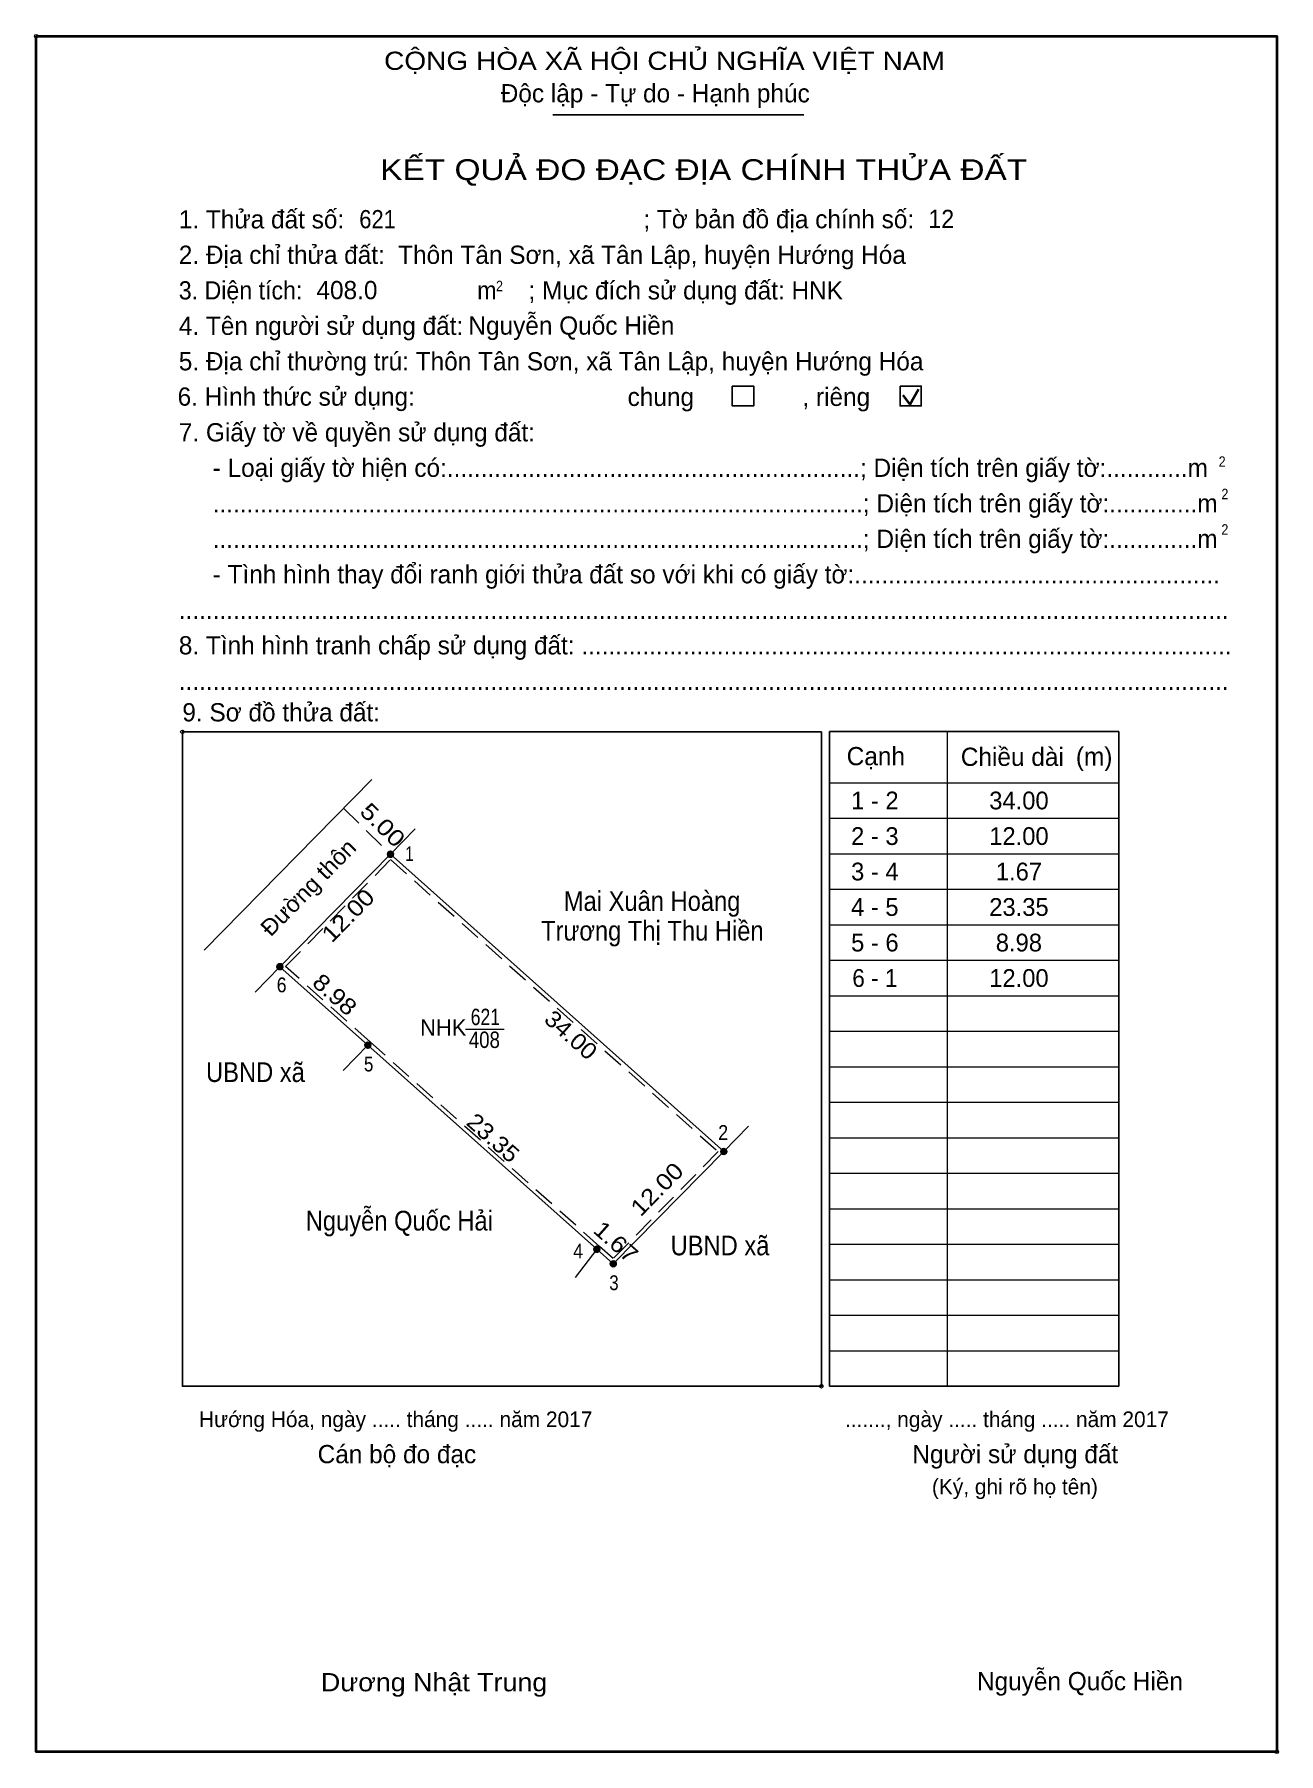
# Model space of a CAD drawing. Header units: metres. Extents: x 547727 to 548667, y 1837892 to 1838038.
# Drawn here: x 548084.5 to 548179.2, y 1837903.5 to 1838034.5 of the extents above; entities that cross this region are included whole.
import ezdxf
from ezdxf.enums import TextEntityAlignment as Align

# ---------------------------------------------------------------- set-up
doc = ezdxf.new("R2010")
doc.units = ezdxf.units.M
doc.header["$LTSCALE"] = 0.54
doc.header["$PDMODE"] = 32
doc.header["$PDSIZE"] = 0.27
doc.linetypes.add('MEDIUM_DASHED', pattern=[4.5, 3, -1.5])
for name, color, linetype, lineweight in [('1', 7, 'Continuous', 13), ('10', 7, 'Continuous', 13), ('11', 7, 'Continuous', 25), ('2', 7, 'Continuous', 35), ('27', 7, 'Continuous', 13), ('50', 7, 'Continuous', 25), ('63', 7, 'Continuous', 13)]:
    doc.layers.add(name, color=color, linetype=linetype, lineweight=lineweight)
for name, color, linetype in [('36', 7, 'Continuous'), ('48', 7, 'Continuous'), ('52', 7, 'Continuous'), ('6', 7, 'Continuous'), ('9', 7, 'Continuous')]:
    doc.layers.add(name, color=color, linetype=linetype)

msp = doc.modelspace()

# ---------------------------------------------------------------- texts
at = {"layer": '1'}
for s, height, width, p in [('CỘNG HÒA XÃ HỘI CHỦ NGHĨA VIỆT NAM', 1.388, 1.15, (548111.12, 1838031.76)), ('3. Diện tích:', 1.388, 0.95, (548095.49, 1838014.28)), ('m', 1.388, 0.95, (548118.21, 1838014.28)), ('2', 0.7928, 0.9, (548119.64, 1838014.91)), ('2', 0.7928, 0.9, (548174.66, 1838001.54)), ('2', 0.7928, 0.9, (548174.87, 1837999.07)), ('2', 0.7928, 0.9, (548174.87, 1837996.37)), ('Dương Nhật Trung', 1.388, 1.1, (548106.31, 1837908.29))]:
    msp.add_text(s, height=height, dxfattribs=dict(at, width=width)).set_placement(p)
for s, height, p in [('Độc lập - Tự do - Hạnh phúc', 1.388, (548120, 1838029.29)), ('1. Thửa đất số:', 1.388, (548095.49, 1838019.69)), ('; Tờ bản đồ địa chính số:', 1.388, (548130.86, 1838019.7)), ('2. Địa chỉ thửa đất:', 1.388, (548095.49, 1838016.99)), ('; Mục đích sử dụng đất: HNK', 1.388, (548122.12, 1838014.28)), ('4. Tên người sử dụng đất:', 1.388, (548095.49, 1838011.58)), ('5. Địa chỉ thường trú: Thôn Tân Sơn, xã Tân Lập, huyện Hướng Hóa', 1.388, (548095.49, 1838008.88)), ('chung                , riêng', 1.388, (548129.66, 1838006.17)), ('7. Giấy tờ về quyền sử dụng đất:', 1.388, (548095.49, 1838003.47)), ('     - Loại giấy tờ hiện có:.............................................................; Diện tích trên giấy tờ:............m', 1.388, (548095.49, 1838000.77)), ('     ................................................................................................; Diện tích trên giấy tờ:.............m', 1.388, (548095.49, 1837998.06)), ('     ................................................................................................; Diện tích trên giấy tờ:.............m', 1.388, (548095.49, 1837995.36)), ('     - Tình hình thay đổi ranh giới thửa đất so với khi có giấy tờ:......................................................', 1.388, (548095.49, 1837992.66)), ('...........................................................................................................................................................', 1.388, (548095.49, 1837989.95)), ('8. Tình hình tranh chấp sử dụng đất: ................................................................................................', 1.388, (548095.49, 1837987.25)), ('...........................................................................................................................................................', 1.388, (548095.49, 1837984.55)), ('9. Sơ đồ thửa đất:', 1.388, (548095.76, 1837982.15)), ('Cạnh', 1.388, (548146.34, 1837978.81)), ('Chiều dài', 1.388, (548155.03, 1837978.76)), ('(m)', 1.388, (548163.79, 1837978.78)), ('Hướng Hóa, ngày ..... tháng ..... năm 2017', 1.189, (548097.03, 1837928.41)), ('......., ngày ..... tháng ..... năm 2017', 1.189, (548146.21, 1837928.41)), ('Cán bộ đo đạc', 1.388, (548106.06, 1837925.66)), ('Người sử dụng đất', 1.388, (548151.34, 1837925.66)), ('(Ký, ghi rõ họ tên)', 1.189, (548152.83, 1837923.28))]:
    msp.add_text(s, height=height, dxfattribs=at).set_placement(p)
for s, height, width, p in [('KẾT QUẢ ĐO ĐẠC ĐỊA CHÍNH THỬA ĐẤT', 1.586, 1.2, (548135.455, 1838023.37)), ('621', 1.25, 0.8, (548118.83, 1837959.02)), ('408', 1.25, 0.85, (548118.755, 1837957.28))]:
    msp.add_text(s, height=height, dxfattribs=dict(at, width=width)).set_placement(p, align=Align.CENTER)
msp.add_text('NHK', height=1.25, dxfattribs=at).set_placement((548115.625, 1837958.21), align=Align.CENTER)
at = {"layer": '36', "width": 0.9}
for s, p in [('Mai Xuân Hoàng', (548131.525, 1837967.72)), ('Trương Thị Thu Hiền', (548131.545, 1837965.46)), ('UBND xã', (548101.325, 1837954.69)), ('Nguyễn Quốc Hải', (548112.28, 1837943.38)), ('UBND xã', (548136.695, 1837941.49))]:
    msp.add_text(s, height=1.5, dxfattribs=at).set_placement(p, align=Align.CENTER)
at = {"layer": '48'}
msp.add_text('6. Hình thức sử dụng:', height=1.388, dxfattribs=at).set_placement((548095.4, 1838006.19))
at = {"layer": '52'}
for s, p in [('1 - 2', (548148.485, 1837975.45)), ('34.00', (548159.455, 1837975.45)), ('2 - 3', (548148.485, 1837972.74)), ('12.00', (548159.455, 1837972.74)), ('3 - 4', (548148.485, 1837970.04)), ('1.67', (548159.455, 1837970.04)), ('4 - 5', (548148.48, 1837967.34)), ('23.35', (548159.455, 1837967.34)), ('5 - 6', (548148.485, 1837964.63)), ('8.98', (548159.45, 1837964.63)), ('12.00', (548159.455, 1837961.93))]:
    msp.add_text(s, height=1.352, dxfattribs=at).set_placement(p, align=Align.CENTER)
at = {"layer": '52', "width": 0.95}
msp.add_text('6 - 1', height=1.352, dxfattribs=at).set_placement((548148.485, 1837961.93), align=Align.CENTER)
at = {"layer": '6'}
for s, width, p in [('621', 0.9, (548109.23, 1838019.7)), ('12', 0.95, (548152.56, 1838019.72))]:
    msp.add_text(s, height=1.388, dxfattribs=dict(at, width=width)).set_placement(p)
for s, p in [('Thôn Tân Sơn, xã Tân Lập, huyện Hướng Hóa', (548112.19, 1838016.99)), ('408.0', (548105.97, 1838014.3)), ('Nguyễn Quốc Hiền', (548117.54, 1838011.6)), ('Nguyễn Quốc Hiền', (548156.26, 1837908.37))]:
    msp.add_text(s, height=1.388, dxfattribs=at).set_placement(p)
at = {"layer": '63'}
for s, rotation, width, p in [('5.00', 315.486, 1.2, (548110.5768, 1837973.8173)), ('Đường thôn', 45.512, 1.05, (548105.7953, 1837969.062)), ('12.00', 45.506, 1.15, (548108.8216, 1837966.932)), ('8.98', 318.25, 1.15, (548106.9538, 1837960.8813)), ('34.00', 318.278, 1.1, (548124.9291, 1837957.8026)), ('23.35', 318.281, 1.1, (548119.0091, 1837949.9706)), ('12.00', 45.506, 1.15, (548132.3416, 1837946.092)), ('1.67', 318.395, 1.15, (548128.355, 1837942.0468))]:
    msp.add_text(s, height=1.25, rotation=rotation, dxfattribs=dict(at, width=width)).set_placement(p, align=Align.CENTER)
at = {"layer": '9'}
for s, width, p in [('1', 0.75, (548113.05, 1837971.51)), ('6', 0.9, (548103.32, 1837961.52)), ('5', 0.85, (548109.945, 1837955.49)), ('2', 0.9, (548136.935, 1837950.28)), ('4', 0.9, (548125.89, 1837941.25)), ('3', 0.85, (548128.62, 1837938.84))]:
    msp.add_text(s, height=1.126, dxfattribs=dict(at, width=width)).set_placement(p, align=Align.CENTER)

# ---------------------------------------------------------------- hatches: boundary and pattern name
at = {"layer": '11'}
for points in [[(548111.8253, 1837972.03, 1), (548111.3747, 1837972.03, 1)], [(548111.8253, 1837972.03, 1), (548111.3747, 1837972.03, 1)], [(548103.4153, 1837963.47, 1), (548102.9647, 1837963.47, 1)], [(548110.1153, 1837957.49, 1), (548109.6647, 1837957.49, 1)], [(548137.2053, 1837949.4, 1), (548136.7547, 1837949.4, 1)], [(548127.5453, 1837941.95, 1), (548127.0947, 1837941.95, 1)], [(548128.7953, 1837940.84, 1), (548128.3447, 1837940.84, 1)]]:
    msp.add_hatch(color=256, dxfattribs=at).paths.add_polyline_path(points)

# ---------------------------------------------------------------- linework, layer by layer
at = {"layer": '1', "lineweight": 25}
for p, q in [((548123.97, 1838028.34), (548143.07, 1838028.34)), ((548095.76, 1837937.5), (548095.76, 1837980.84)), ((548167.05, 1837981.37), (548145.04, 1837981.37)), ((548145.04, 1837981.37), (548145.04, 1837980.84)), ((548145.04, 1837980.84), (548145.04, 1837937.5)), ((548167.05, 1837931.52), (548167.05, 1837981.37)), ((548145.04, 1837937.5), (548145.04, 1837931.52))]:
    msp.add_line(p, q, dxfattribs=at)
at = {"layer": '1', "lineweight": 35}
for p, q in [((548150.61, 1838006.99), (548151.15, 1838006.29)), ((548151.15, 1838006.29), (548151.8, 1838007.46))]:
    msp.add_line(p, q, dxfattribs=at)
at = {"layer": '1'}
for p, q in [((548153.98, 1837981.37), (548153.98, 1837980.84)), ((548153.98, 1837980.84), (548153.98, 1837937.5)), ((548145.04, 1837977.47), (548154.53, 1837977.47)), ((548154.53, 1837977.47), (548160.17, 1837977.47)), ((548160.17, 1837977.47), (548167.05, 1837977.47)), ((548145.04, 1837974.77), (548154.53, 1837974.77)), ((548154.53, 1837974.77), (548160.17, 1837974.77)), ((548160.17, 1837974.77), (548167.05, 1837974.77)), ((548145.04, 1837972.07), (548154.53, 1837972.07)), ((548154.53, 1837972.07), (548160.17, 1837972.07)), ((548160.17, 1837972.07), (548167.05, 1837972.07)), ((548145.04, 1837969.37), (548154.53, 1837969.37)), ((548154.53, 1837969.37), (548160.17, 1837969.37)), ((548160.17, 1837969.37), (548167.05, 1837969.37)), ((548145.04, 1837966.66), (548154.53, 1837966.66)), ((548154.53, 1837966.66), (548160.17, 1837966.66)), ((548160.17, 1837966.66), (548167.05, 1837966.66)), ((548145.04, 1837963.96), (548154.53, 1837963.96)), ((548154.53, 1837963.96), (548160.17, 1837963.96)), ((548160.17, 1837963.96), (548167.05, 1837963.96)), ((548145.04, 1837961.26), (548154.53, 1837961.26)), ((548154.53, 1837961.26), (548160.17, 1837961.26)), ((548160.17, 1837961.26), (548167.05, 1837961.26)), ((548145.04, 1837958.55), (548154.53, 1837958.55)), ((548154.53, 1837958.55), (548160.17, 1837958.55)), ((548160.17, 1837958.55), (548167.05, 1837958.55)), ((548145.04, 1837955.85), (548154.53, 1837955.85)), ((548154.53, 1837955.85), (548160.17, 1837955.85)), ((548160.17, 1837955.85), (548167.05, 1837955.85)), ((548145.04, 1837953.15), (548154.53, 1837953.15)), ((548154.53, 1837953.15), (548160.17, 1837953.15)), ((548160.17, 1837953.15), (548167.05, 1837953.15)), ((548145.04, 1837950.44), (548154.53, 1837950.44)), ((548154.53, 1837950.44), (548160.17, 1837950.44)), ((548160.17, 1837950.44), (548167.05, 1837950.44)), ((548145.04, 1837947.74), (548154.53, 1837947.74)), ((548154.53, 1837947.74), (548160.17, 1837947.74)), ((548160.17, 1837947.74), (548167.05, 1837947.74)), ((548145.04, 1837945.04), (548154.53, 1837945.04)), ((548154.53, 1837945.04), (548160.17, 1837945.04)), ((548160.17, 1837945.04), (548167.05, 1837945.04)), ((548145.04, 1837942.33), (548154.53, 1837942.33)), ((548154.53, 1837942.33), (548160.17, 1837942.33)), ((548160.17, 1837942.33), (548167.05, 1837942.33)), ((548145.04, 1837939.63), (548154.53, 1837939.63)), ((548154.53, 1837939.63), (548160.17, 1837939.63)), ((548160.17, 1837939.63), (548167.05, 1837939.63)), ((548153.98, 1837937.5), (548153.98, 1837931.52)), ((548145.04, 1837936.93), (548160.17, 1837936.93)), ((548160.17, 1837936.93), (548167.05, 1837936.93)), ((548145.04, 1837934.22), (548160.17, 1837934.22)), ((548160.17, 1837934.22), (548167.05, 1837934.22))]:
    msp.add_line(p, q, dxfattribs=at)
at = {"layer": '1', "lineweight": 25}
for points in [[(548095.76, 1837980.84), (548095.76, 1837981.35), (548144.41, 1837981.35), (548144.41, 1837980.84), (548144.41, 1837937.5)], [(548144.41, 1837937.5), (548144.41, 1837931.52), (548095.76, 1837931.52), (548095.76, 1837937.5)], [(548145.04, 1837931.52), (548167.05, 1837931.52), (548167.05, 1837932.01)]]:
    msp.add_lwpolyline(points, dxfattribs=at)
at = {"layer": '1'}
msp.add_lwpolyline([(548111.6, 1837972.03), (548136.98, 1837949.4), (548128.57, 1837940.84), (548127.32, 1837941.95), (548109.89, 1837957.49), (548103.19, 1837963.47)], close=True, dxfattribs=at)
for p in [(548084.63, 1838034.33), (548095.76, 1837981.35), (548144.41, 1837931.52), (548179.09, 1837903.68)]:
    msp.add_point(p, dxfattribs=at)
at = {"layer": '10'}
msp.add_line((548097.42, 1837964.73), (548110.18, 1837977.72), dxfattribs=at)
msp.add_lwpolyline([(548111.6, 1837972.03), (548136.98, 1837949.4), (548128.57, 1837940.84), (548127.32, 1837941.95), (548109.89, 1837957.49), (548103.19, 1837963.47)], close=True, dxfattribs=at)
at = {"layer": '10', "linetype": 'MEDIUM_DASHED'}
msp.add_lwpolyline([(548111.61, 1837971.62), (548136.55, 1837949.39), (548128.56, 1837941.25), (548127.52, 1837942.17), (548110.09, 1837957.71), (548103.62, 1837963.48)], close=True, dxfattribs=at)
at = {"layer": '11'}
for centre in [(548111.6, 1837972.03), (548111.6, 1837972.03), (548103.19, 1837963.47), (548109.89, 1837957.49), (548136.98, 1837949.4), (548127.32, 1837941.95), (548128.57, 1837940.84)]:
    msp.add_circle(centre, 0.2253, dxfattribs=at)
at = {"layer": '2'}
msp.add_lwpolyline([(548084.63, 1838034.33), (548179.09, 1838034.33), (548179.09, 1837903.68), (548084.63, 1837903.68)], close=True, dxfattribs=at)
at = {"layer": '27'}
for p, q in [((548111.6, 1837972.03), (548113.49, 1837973.96)), ((548103.19, 1837963.47), (548101.3, 1837961.54)), ((548109.89, 1837957.49), (548108, 1837955.56)), ((548136.98, 1837949.4), (548138.87, 1837951.33)), ((548127.32, 1837941.95), (548125.67, 1837939.81))]:
    msp.add_line(p, q, dxfattribs=at)
at = {"layer": '50'}
for points in [[(548137.63, 1838007.68), (548139.26, 1838007.68), (548139.26, 1838006.17), (548137.63, 1838006.17)], [(548150.4, 1838007.68), (548152.02, 1838007.68), (548152.02, 1838006.17), (548150.4, 1838006.17)]]:
    msp.add_lwpolyline(points, close=True, dxfattribs=at)
at = {"layer": '63', "linetype": 'MEDIUM_DASHED'}
msp.add_line((548108.03, 1837975.54), (548111.6, 1837972.03), dxfattribs=at)
at = {"layer": '63'}
msp.add_line((548117.33, 1837958.7), (548120.27, 1837958.7), dxfattribs=at)

msp.set_redraw_order([(e.dxf.handle, doc.entitydb.next_handle()) for e in msp.query("TEXT MTEXT ATTDEF DIMENSION ARC_DIMENSION")])  # texts and dimensions are drawn at this point

doc.saveas('drawing.dxf')
